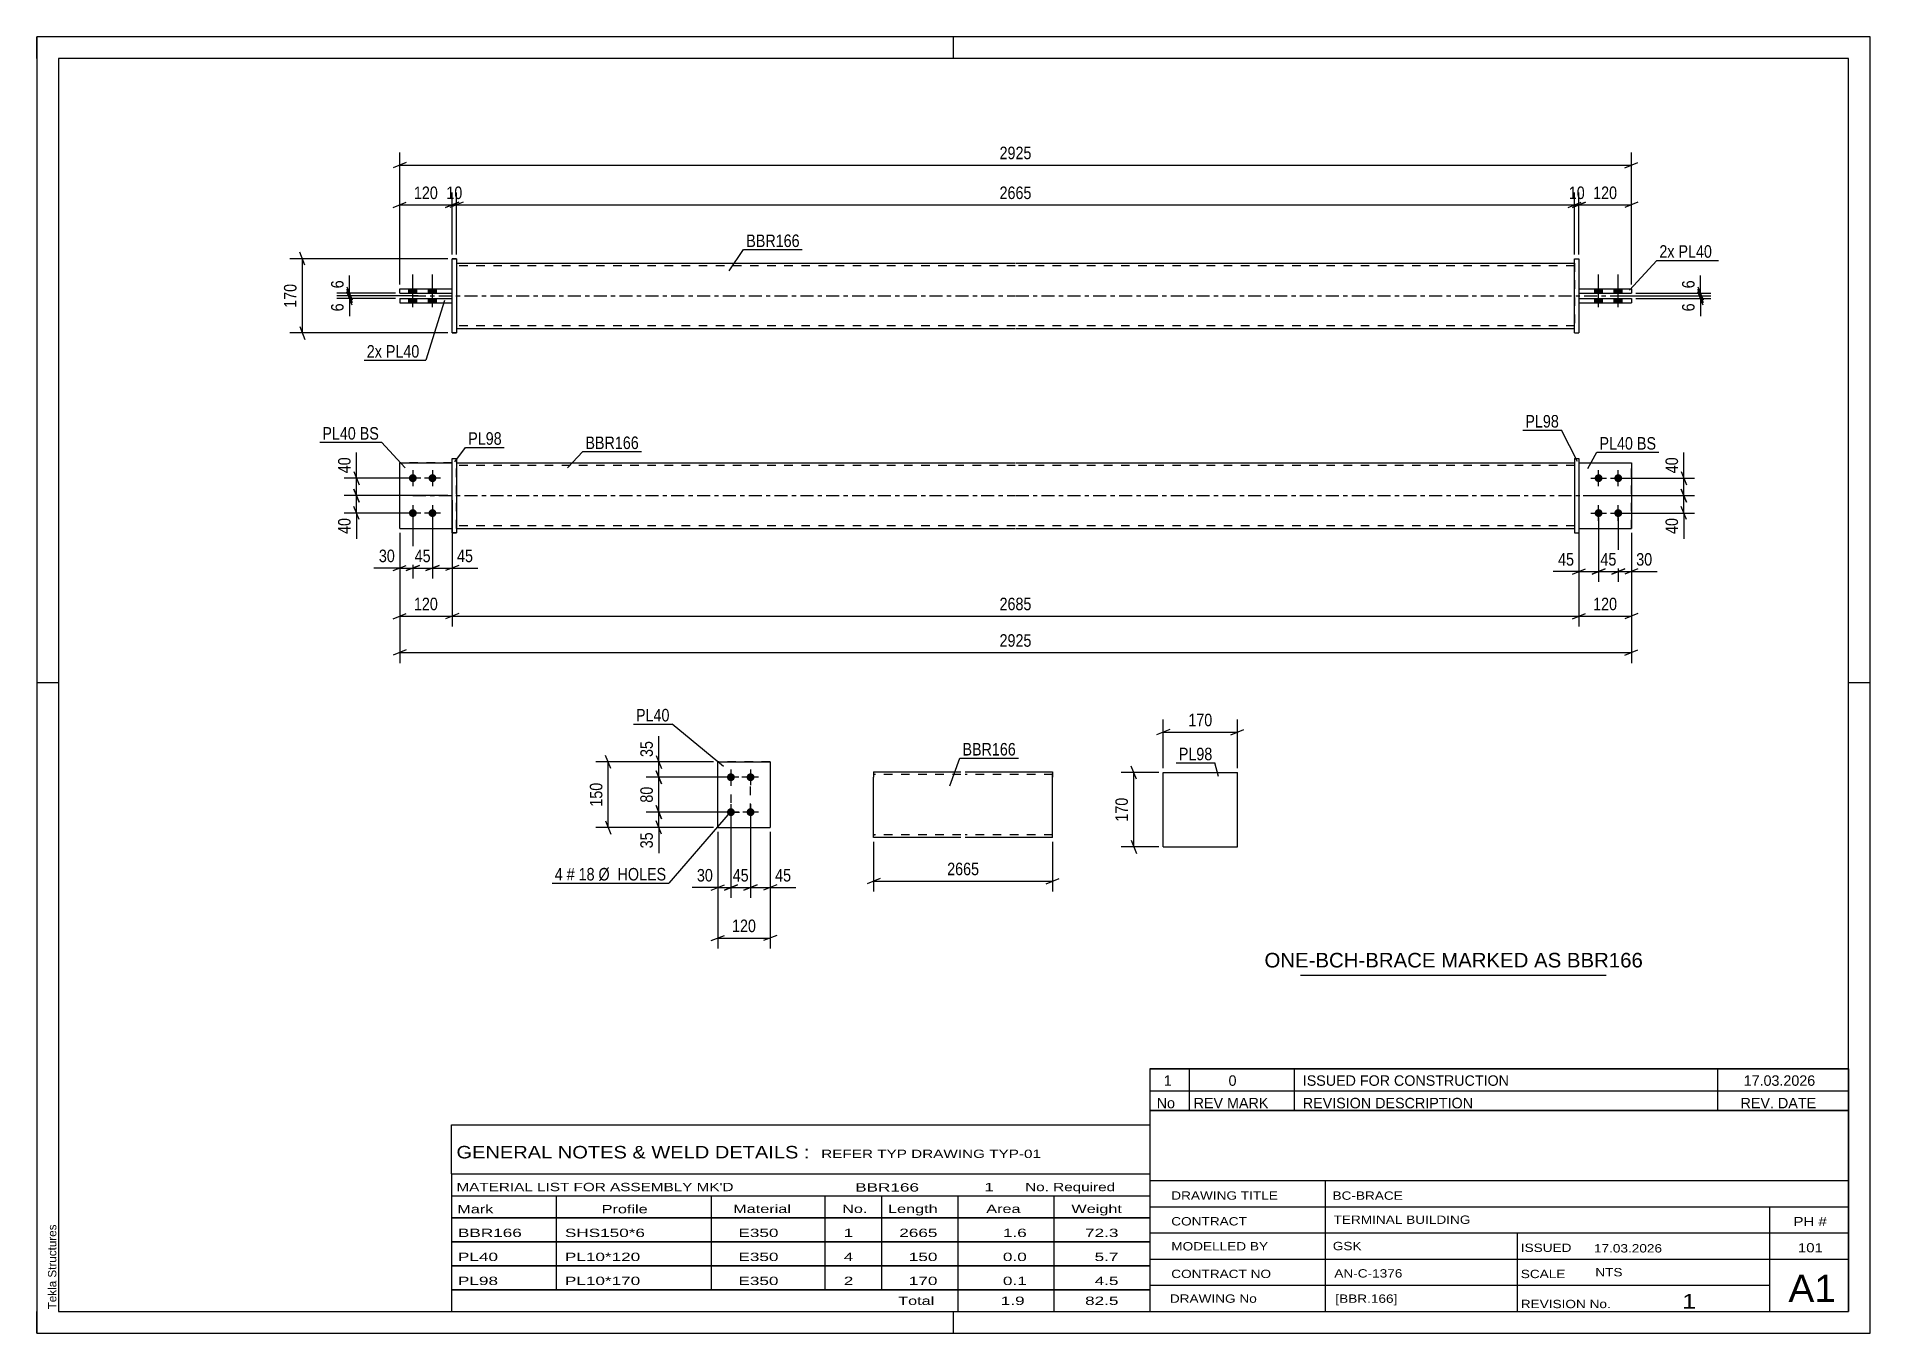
# Model space of a CAD drawing. Header units: millimetres. Extents: x 0 to 420, y 0 to 297.
import ezdxf

# ---------------------------------------------------------------- set-up
doc = ezdxf.new("R2010")
doc.units = ezdxf.units.MM
doc.linetypes.add('DXK_LINE_DOT2', pattern=[3.9198, 1.9599, -1.9599])
doc.linetypes.add('DXK_LINE_DOT3', pattern=[5.9187, 2.979, -0.9799, 0.9799, -0.9799])
doc.styles.add('Arial', font='ARIAL.TTF', dxfattribs={"height": 0.2})
doc.styles.add('Arial Narrow', font='ARIALN.TTF', dxfattribs={"height": 0.2})

# ---------------------------------------------------------------- blocks, each defined once
blk = doc.blocks.new('Unknown-580606079-1163')
at = {"color": 5, "linetype": 'Continuous'}
for p, q in [((420, 297), (0, 297)), ((0, 297), (0, 0)), ((0, 292), (0, 297)), ((210, 292), (210, 297)), ((420, 0), (420, 297)), ((415, 292), (5, 292)), ((5, 292), (5, 5)), ((415, 5), (415, 292)), ((5, 149), (0, 149)), ((420, 149), (415, 149)), ((0, 0), (0, 5)), ((5, 5), (415, 5)), ((210, 0), (210, 5)), ((0, 0), (420, 0))]:
    blk.add_line(p, q, dxfattribs=at)
at = {"color": 174, "linetype": 'Continuous', "style": 'Arial'}
blk.add_text('Tekla Structures', height=1.9102, rotation=90, dxfattribs=at).set_placement((4.5, 5.5))
blk = doc.blocks.new('Part-580606079-1811 - 1792')
at = {"color": 7, "linetype": 'DXK_LINE_DOT2'}
for p, q in [((83.16, 199.37), (95.16, 199.37)), ((95.16, 199.37), (83.16, 199.37)), ((83.16, 199.37), (83.16, 199.37)), ((83.16, 184.37), (83.16, 199.37)), ((95.16, 184.37), (95.16, 199.37)), ((83.16, 184.37), (95.16, 184.37)), ((83.16, 184.37), (95.16, 184.37)), ((95.16, 184.37), (95.16, 184.37))]:
    blk.add_line(p, q, dxfattribs=at)
blk = doc.blocks.new('Bolt-580606079-1795 - 1792')
at = {"linetype": 'Continuous'}
for points in [[(86.16, 196.77), (86.34, 196.76), (86.52, 196.7), (86.69, 196.6), (86.83, 196.48), (86.94, 196.32), (87.01, 196.15), (87.05, 195.97), (87.05, 195.78), (87.01, 195.6), (86.94, 195.42), (86.83, 195.27), (86.69, 195.15), (86.52, 195.05), (86.34, 194.99), (86.16, 194.97), (85.97, 194.99), (85.79, 195.05), (85.63, 195.15), (85.49, 195.27), (85.38, 195.42), (85.3, 195.6), (85.26, 195.78), (85.26, 195.97), (85.3, 196.15), (85.38, 196.32), (85.49, 196.48), (85.63, 196.6), (85.79, 196.7), (85.97, 196.76)], [(90.66, 196.77), (90.84, 196.76), (91.02, 196.7), (91.19, 196.6), (91.33, 196.48), (91.44, 196.32), (91.51, 196.15), (91.55, 195.97), (91.55, 195.78), (91.51, 195.6), (91.44, 195.42), (91.33, 195.27), (91.19, 195.15), (91.02, 195.05), (90.84, 194.99), (90.66, 194.97), (90.47, 194.99), (90.29, 195.05), (90.13, 195.15), (89.99, 195.27), (89.88, 195.42), (89.8, 195.6), (89.76, 195.78), (89.76, 195.97), (89.8, 196.15), (89.88, 196.32), (89.99, 196.48), (90.13, 196.6), (90.29, 196.7), (90.47, 196.76)], [(86.16, 188.77), (86.34, 188.76), (86.52, 188.7), (86.69, 188.6), (86.83, 188.48), (86.94, 188.32), (87.01, 188.15), (87.05, 187.97), (87.05, 187.78), (87.01, 187.6), (86.94, 187.42), (86.83, 187.27), (86.69, 187.15), (86.52, 187.05), (86.34, 186.99), (86.16, 186.97), (85.97, 186.99), (85.79, 187.05), (85.63, 187.15), (85.49, 187.27), (85.38, 187.42), (85.3, 187.6), (85.26, 187.78), (85.26, 187.97), (85.3, 188.15), (85.38, 188.32), (85.49, 188.48), (85.63, 188.6), (85.79, 188.7), (85.97, 188.76)], [(90.66, 188.77), (90.84, 188.76), (91.02, 188.7), (91.19, 188.6), (91.33, 188.48), (91.44, 188.32), (91.51, 188.15), (91.55, 187.97), (91.55, 187.78), (91.51, 187.6), (91.44, 187.42), (91.33, 187.27), (91.19, 187.15), (91.02, 187.05), (90.84, 186.99), (90.66, 186.97), (90.47, 186.99), (90.29, 187.05), (90.13, 187.15), (89.99, 187.27), (89.88, 187.42), (89.8, 187.6), (89.76, 187.78), (89.76, 187.97), (89.8, 188.15), (89.88, 188.32), (89.99, 188.48), (90.13, 188.6), (90.29, 188.7), (90.47, 188.76)]]:
    blk.add_hatch(color=1, dxfattribs=at).paths.add_polyline_path(points)
at = {"color": 1, "linetype": 'Continuous'}
for p, q in [((86.16, 197.67), (86.16, 194.07)), ((90.66, 197.67), (90.66, 194.07)), ((87.96, 195.87), (84.36, 195.87)), ((92.46, 195.87), (88.86, 195.87)), ((86.16, 189.67), (86.16, 186.07)), ((90.66, 189.67), (90.66, 186.07)), ((87.96, 187.87), (84.36, 187.87)), ((92.46, 187.87), (88.86, 187.87))]:
    blk.add_line(p, q, dxfattribs=at)
blk = doc.blocks.new('Bolt-580606079-1796 - 1792')
at = {"linetype": 'Continuous'}
for points in [[(357.76, 196.77), (357.94, 196.76), (358.12, 196.7), (358.29, 196.6), (358.43, 196.48), (358.54, 196.32), (358.61, 196.15), (358.65, 195.97), (358.65, 195.78), (358.61, 195.6), (358.54, 195.42), (358.43, 195.27), (358.29, 195.15), (358.12, 195.05), (357.94, 194.99), (357.76, 194.97), (357.57, 194.99), (357.39, 195.05), (357.23, 195.15), (357.09, 195.27), (356.98, 195.42), (356.9, 195.6), (356.86, 195.78), (356.86, 195.97), (356.9, 196.15), (356.98, 196.32), (357.09, 196.48), (357.23, 196.6), (357.39, 196.7), (357.57, 196.76)], [(362.26, 196.77), (362.44, 196.76), (362.62, 196.7), (362.79, 196.6), (362.93, 196.48), (363.04, 196.32), (363.11, 196.15), (363.15, 195.97), (363.15, 195.78), (363.11, 195.6), (363.04, 195.42), (362.93, 195.27), (362.79, 195.15), (362.62, 195.05), (362.44, 194.99), (362.26, 194.97), (362.07, 194.99), (361.89, 195.05), (361.73, 195.15), (361.59, 195.27), (361.48, 195.42), (361.4, 195.6), (361.36, 195.78), (361.36, 195.97), (361.4, 196.15), (361.48, 196.32), (361.59, 196.48), (361.73, 196.6), (361.89, 196.7), (362.07, 196.76)], [(357.76, 188.77), (357.94, 188.76), (358.12, 188.7), (358.29, 188.6), (358.43, 188.48), (358.54, 188.32), (358.61, 188.15), (358.65, 187.97), (358.65, 187.78), (358.61, 187.6), (358.54, 187.42), (358.43, 187.27), (358.29, 187.15), (358.12, 187.05), (357.94, 186.99), (357.76, 186.97), (357.57, 186.99), (357.39, 187.05), (357.23, 187.15), (357.09, 187.27), (356.98, 187.42), (356.9, 187.6), (356.86, 187.78), (356.86, 187.97), (356.9, 188.15), (356.98, 188.32), (357.09, 188.48), (357.23, 188.6), (357.39, 188.7), (357.57, 188.76)], [(362.26, 188.77), (362.44, 188.76), (362.62, 188.7), (362.79, 188.6), (362.93, 188.48), (363.04, 188.32), (363.11, 188.15), (363.15, 187.97), (363.15, 187.78), (363.11, 187.6), (363.04, 187.42), (362.93, 187.27), (362.79, 187.15), (362.62, 187.05), (362.44, 186.99), (362.26, 186.97), (362.07, 186.99), (361.89, 187.05), (361.73, 187.15), (361.59, 187.27), (361.48, 187.42), (361.4, 187.6), (361.36, 187.78), (361.36, 187.97), (361.4, 188.15), (361.48, 188.32), (361.59, 188.48), (361.73, 188.6), (361.89, 188.7), (362.07, 188.76)]]:
    blk.add_hatch(color=1, dxfattribs=at).paths.add_polyline_path(points)
at = {"color": 1, "linetype": 'Continuous'}
for p, q in [((357.76, 194.07), (357.76, 197.67)), ((362.26, 194.07), (362.26, 197.67)), ((355.96, 195.87), (359.56, 195.87)), ((360.46, 195.87), (364.06, 195.87)), ((357.76, 186.07), (357.76, 189.67)), ((362.26, 186.07), (362.26, 189.67)), ((355.96, 187.87), (359.56, 187.87)), ((360.46, 187.87), (364.06, 187.87))]:
    blk.add_line(p, q, dxfattribs=at)
blk = doc.blocks.new('Part-580606079-1801 - 1792')
at = {"color": 2, "linetype": 'Continuous'}
for p, q in [((96.16, 199.37), (224.16, 199.37)), ((224.26, 199.37), (352.26, 199.37)), ((96.16, 184.37), (224.16, 184.37)), ((224.26, 184.37), (352.26, 184.37))]:
    blk.add_line(p, q, dxfattribs=at)
at = {"color": 7, "linetype": 'DXK_LINE_DOT2'}
for p, q in [((96.16, 184.37), (96.16, 199.37)), ((224.16, 198.77), (96.16, 198.77)), ((352.26, 198.77), (224.26, 198.77)), ((352.26, 199.37), (352.26, 184.37)), ((224.16, 184.97), (96.16, 184.97)), ((352.26, 184.97), (224.26, 184.97))]:
    blk.add_line(p, q, dxfattribs=at)
at = {"color": 7, "linetype": 'DXK_LINE_DOT3'}
for p, q in [((86.16, 191.87), (224.16, 191.87)), ((224.26, 191.87), (362.26, 191.87))]:
    blk.add_line(p, q, dxfattribs=at)
blk = doc.blocks.new('Part-580606079-1806 - 1792')
at = {"color": 2, "linetype": 'Continuous'}
for p, q in [((352.26, 200.38), (352.26, 183.37)), ((352.26, 200.37), (353.26, 200.37)), ((353.26, 200.38), (353.26, 200.37)), ((353.26, 200.37), (353.26, 183.37)), ((352.26, 183.37), (353.26, 183.37))]:
    blk.add_line(p, q, dxfattribs=at)
at = {"color": 7, "linetype": 'DXK_LINE_DOT2'}
for p, q in [((352.26, 200.38), (353.26, 200.38)), ((352.26, 183.38), (353.26, 183.38))]:
    blk.add_line(p, q, dxfattribs=at)
blk = doc.blocks.new('Part-580606079-1816 - 1792')
at = {"color": 2, "linetype": 'Continuous'}
for p, q in [((83.16, 199.37), (95.16, 199.37)), ((83.16, 199.37), (83.16, 199.37)), ((83.16, 184.37), (83.16, 199.37)), ((83.16, 184.37), (95.16, 184.37)), ((83.16, 184.37), (83.16, 184.37))]:
    blk.add_line(p, q, dxfattribs=at)
at = {"color": 7, "linetype": 'DXK_LINE_DOT2'}
for p, q in [((95.16, 199.37), (83.16, 199.37)), ((83.16, 199.37), (83.16, 199.37)), ((95.16, 184.37), (95.16, 199.37)), ((83.16, 184.37), (95.16, 184.37)), ((95.16, 184.37), (95.16, 184.37))]:
    blk.add_line(p, q, dxfattribs=at)
blk = doc.blocks.new('Part-580606079-1821 - 1792')
at = {"color": 2, "linetype": 'Continuous'}
for p, q in [((95.16, 183.37), (95.16, 200.38)), ((95.16, 200.37), (96.16, 200.37)), ((96.16, 200.38), (96.16, 183.37)), ((95.16, 183.38), (95.16, 183.37)), ((95.16, 183.37), (96.16, 183.37))]:
    blk.add_line(p, q, dxfattribs=at)
at = {"color": 7, "linetype": 'DXK_LINE_DOT2'}
for p, q in [((95.16, 200.38), (96.16, 200.38)), ((96.16, 183.38), (95.16, 183.38))]:
    blk.add_line(p, q, dxfattribs=at)
blk = doc.blocks.new('Part-580606079-1826 - 1792')
at = {"color": 7, "linetype": 'DXK_LINE_DOT2'}
for p, q in [((353.26, 199.37), (353.26, 199.37)), ((353.26, 199.37), (353.26, 184.37)), ((353.26, 199.37), (365.26, 199.37)), ((353.26, 199.37), (365.26, 199.37)), ((365.26, 184.37), (365.26, 199.37)), ((353.26, 184.37), (365.26, 184.37)), ((353.26, 184.37), (365.26, 184.37)), ((365.26, 184.37), (365.26, 184.37))]:
    blk.add_line(p, q, dxfattribs=at)
blk = doc.blocks.new('Part-580606079-1837 - 1792')
at = {"color": 2, "linetype": 'Continuous'}
for p, q in [((353.26, 199.37), (365.26, 199.37)), ((365.26, 199.37), (365.26, 199.37)), ((365.26, 199.37), (365.26, 184.37)), ((353.26, 184.37), (365.26, 184.37)), ((365.26, 184.37), (365.26, 184.37))]:
    blk.add_line(p, q, dxfattribs=at)
at = {"color": 7, "linetype": 'DXK_LINE_DOT2'}
for p, q in [((353.26, 199.37), (353.26, 199.37)), ((353.26, 199.37), (353.26, 184.37)), ((353.26, 199.37), (365.26, 199.37)), ((353.26, 184.37), (365.26, 184.37))]:
    blk.add_line(p, q, dxfattribs=at)
blk = doc.blocks.new('Bolt-580606079-2076 - 2069')
at = {"linetype": 'Continuous'}
for points in [[(85.26, 238.23), (87.06, 238.23), (87.06, 239.23), (85.26, 239.23)], [(85.26, 238.23), (87.06, 238.23), (87.06, 239.23), (85.26, 239.23)], [(85.26, 236.03), (87.06, 236.03), (87.06, 237.03), (85.26, 237.03)], [(85.26, 236.03), (87.06, 236.03), (87.06, 237.03), (85.26, 237.03)], [(89.76, 238.23), (91.56, 238.23), (91.56, 239.23), (89.76, 239.23)], [(89.76, 238.23), (91.56, 238.23), (91.56, 239.23), (89.76, 239.23)], [(89.76, 236.03), (91.56, 236.03), (91.56, 237.03), (89.76, 237.03)], [(89.76, 236.03), (91.56, 236.03), (91.56, 237.03), (89.76, 237.03)]]:
    blk.add_hatch(color=1, dxfattribs=at).paths.add_polyline_path(points)
at = {"color": 1, "linetype": 'Continuous'}
for p, q in [((86.16, 235.03), (86.16, 242.53)), ((86.16, 235.03), (86.16, 242.53)), ((90.66, 235.03), (90.66, 242.53)), ((90.66, 235.03), (90.66, 242.53)), ((85.26, 238.23), (85.26, 239.23)), ((85.26, 238.23), (85.26, 239.23)), ((85.26, 236.03), (85.26, 237.03)), ((85.26, 236.03), (85.26, 237.03)), ((87.06, 238.23), (87.06, 239.23)), ((87.06, 238.23), (87.06, 239.23)), ((87.06, 236.03), (87.06, 237.03)), ((87.06, 236.03), (87.06, 237.03)), ((89.76, 238.23), (89.76, 239.23)), ((89.76, 238.23), (89.76, 239.23)), ((89.76, 236.03), (89.76, 237.03)), ((89.76, 236.03), (89.76, 237.03)), ((91.56, 238.23), (91.56, 239.23)), ((91.56, 238.23), (91.56, 239.23)), ((91.56, 236.03), (91.56, 237.03)), ((91.56, 236.03), (91.56, 237.03))]:
    blk.add_line(p, q, dxfattribs=at)
blk = doc.blocks.new('Part-580606079-2083 - 2069')
at = {"color": 2, "linetype": 'Continuous'}
for p, q in [((352.26, 229.13), (352.26, 246.13)), ((352.26, 246.13), (353.26, 246.13)), ((353.26, 246.13), (353.26, 246.13)), ((353.26, 246.13), (353.26, 229.13)), ((352.26, 229.13), (352.26, 229.13)), ((352.26, 229.13), (353.26, 229.13))]:
    blk.add_line(p, q, dxfattribs=at)
at = {"color": 7, "linetype": 'DXK_LINE_DOT2'}
for p, q in [((352.26, 246.13), (353.26, 246.13)), ((353.26, 246.13), (353.26, 246.13)), ((352.26, 229.13), (353.26, 229.13))]:
    blk.add_line(p, q, dxfattribs=at)
blk = doc.blocks.new('Part-580606079-2093 - 2069')
at = {"color": 2, "linetype": 'Continuous'}
for p, q in [((83.16, 237.03), (95.16, 237.03)), ((83.16, 237.03), (83.16, 236.03)), ((83.16, 236.03), (95.16, 236.03))]:
    blk.add_line(p, q, dxfattribs=at)
at = {"color": 7, "linetype": 'DXK_LINE_DOT2'}
for p, q in [((83.16, 237.03), (95.16, 237.03)), ((83.16, 236.03), (95.16, 236.03)), ((95.16, 236.03), (95.16, 237.03))]:
    blk.add_line(p, q, dxfattribs=at)
blk = doc.blocks.new('Bolt-580606079-2077 - 2069')
at = {"linetype": 'Continuous'}
for points in [[(358.66, 239.23), (356.86, 239.23), (356.86, 238.23), (358.66, 238.23)], [(358.66, 239.23), (356.86, 239.23), (356.86, 238.23), (358.66, 238.23)], [(358.66, 237.03), (356.86, 237.03), (356.86, 236.03), (358.66, 236.03)], [(358.66, 237.03), (356.86, 237.03), (356.86, 236.03), (358.66, 236.03)], [(363.16, 239.23), (361.36, 239.23), (361.36, 238.23), (363.16, 238.23)], [(363.16, 239.23), (361.36, 239.23), (361.36, 238.23), (363.16, 238.23)], [(363.16, 237.03), (361.36, 237.03), (361.36, 236.03), (363.16, 236.03)], [(363.16, 237.03), (361.36, 237.03), (361.36, 236.03), (363.16, 236.03)]]:
    blk.add_hatch(color=1, dxfattribs=at).paths.add_polyline_path(points)
at = {"color": 1, "linetype": 'Continuous'}
for p, q in [((357.76, 235.03), (357.76, 242.53)), ((357.76, 235.03), (357.76, 242.53)), ((362.26, 235.03), (362.26, 242.53)), ((362.26, 235.03), (362.26, 242.53)), ((356.86, 238.23), (356.86, 239.23)), ((356.86, 238.23), (356.86, 239.23)), ((356.86, 236.03), (356.86, 237.03)), ((356.86, 236.03), (356.86, 237.03)), ((358.66, 238.23), (358.66, 239.23)), ((358.66, 238.23), (358.66, 239.23)), ((358.66, 236.03), (358.66, 237.03)), ((358.66, 236.03), (358.66, 237.03)), ((361.36, 238.23), (361.36, 239.23)), ((361.36, 238.23), (361.36, 239.23)), ((361.36, 236.03), (361.36, 237.03)), ((361.36, 236.03), (361.36, 237.03)), ((363.16, 238.23), (363.16, 239.23)), ((363.16, 238.23), (363.16, 239.23)), ((363.16, 236.03), (363.16, 237.03)), ((363.16, 236.03), (363.16, 237.03))]:
    blk.add_line(p, q, dxfattribs=at)
blk = doc.blocks.new('Part-580606079-2082 - 2069')
at = {"color": 2, "linetype": 'Continuous'}
for p, q in [((96.16, 245.13), (224.16, 245.13)), ((224.26, 245.13), (352.26, 245.13)), ((96.16, 230.13), (224.16, 230.13)), ((224.26, 230.13), (352.26, 230.13))]:
    blk.add_line(p, q, dxfattribs=at)
at = {"color": 7, "linetype": 'DXK_LINE_DOT2'}
for p, q in [((96.16, 245.13), (96.16, 230.13)), ((224.16, 244.53), (96.16, 244.53)), ((352.26, 244.53), (224.26, 244.53)), ((352.26, 245.13), (352.26, 230.13)), ((224.16, 230.73), (96.16, 230.73)), ((352.26, 230.73), (224.26, 230.73))]:
    blk.add_line(p, q, dxfattribs=at)
at = {"color": 7, "linetype": 'DXK_LINE_DOT3'}
for p, q in [((86.16, 237.63), (224.16, 237.63)), ((224.26, 237.63), (362.26, 237.63))]:
    blk.add_line(p, q, dxfattribs=at)
blk = doc.blocks.new('Part-580606079-2088 - 2069')
at = {"color": 2, "linetype": 'Continuous'}
for p, q in [((83.16, 239.23), (95.16, 239.23)), ((83.16, 238.23), (83.16, 239.23)), ((83.16, 238.23), (95.16, 238.23))]:
    blk.add_line(p, q, dxfattribs=at)
at = {"color": 7, "linetype": 'DXK_LINE_DOT2'}
for p, q in [((83.16, 239.23), (95.16, 239.23)), ((83.16, 238.23), (95.16, 238.23)), ((95.16, 238.23), (95.16, 239.23))]:
    blk.add_line(p, q, dxfattribs=at)
blk = doc.blocks.new('Part-580606079-2094 - 2069')
at = {"color": 2, "linetype": 'Continuous'}
for p, q in [((95.16, 246.13), (96.16, 246.13)), ((95.16, 246.13), (95.16, 246.13)), ((95.16, 229.13), (95.16, 246.13)), ((96.16, 246.13), (96.16, 246.13)), ((96.16, 246.13), (96.16, 229.13)), ((96.16, 229.13), (95.16, 229.13)), ((95.16, 229.13), (95.16, 229.13)), ((96.16, 229.13), (96.16, 229.13))]:
    blk.add_line(p, q, dxfattribs=at)
at = {"color": 7, "linetype": 'DXK_LINE_DOT2'}
for p, q in [((96.16, 246.13), (95.16, 246.13)), ((95.16, 246.13), (95.16, 246.13)), ((95.16, 229.13), (96.16, 229.13))]:
    blk.add_line(p, q, dxfattribs=at)
blk = doc.blocks.new('Part-580606079-2099 - 2069')
at = {"color": 2, "linetype": 'Continuous'}
for p, q in [((353.26, 239.23), (365.26, 239.23)), ((353.26, 238.23), (365.26, 238.23)), ((365.26, 239.23), (365.26, 239.23)), ((365.26, 239.23), (365.26, 238.23))]:
    blk.add_line(p, q, dxfattribs=at)
at = {"color": 7, "linetype": 'DXK_LINE_DOT2'}
for p, q in [((353.26, 239.23), (353.26, 238.23)), ((353.26, 239.23), (365.26, 239.23)), ((353.26, 238.23), (365.26, 238.23)), ((365.26, 239.23), (365.26, 239.23))]:
    blk.add_line(p, q, dxfattribs=at)
blk = doc.blocks.new('Part-580606079-2104 - 2069')
at = {"color": 2, "linetype": 'Continuous'}
for p, q in [((353.26, 237.03), (365.26, 237.03)), ((353.26, 236.03), (365.26, 236.03)), ((365.26, 237.03), (365.26, 237.03)), ((365.26, 237.03), (365.26, 236.03))]:
    blk.add_line(p, q, dxfattribs=at)
at = {"color": 7, "linetype": 'DXK_LINE_DOT2'}
for p, q in [((353.26, 237.03), (353.26, 236.03)), ((353.26, 237.03), (365.26, 237.03)), ((353.26, 236.03), (365.26, 236.03))]:
    blk.add_line(p, q, dxfattribs=at)
blk = doc.blocks.new('Bolt-580606079-1445 - 1411')
at = {"linetype": 'Continuous'}
for points in [[(159.01, 126.47), (158.82, 126.49), (158.65, 126.55), (158.48, 126.65), (158.34, 126.77), (158.23, 126.92), (158.16, 127.1), (158.12, 127.28), (158.12, 127.47), (158.16, 127.65), (158.23, 127.82), (158.34, 127.98), (158.48, 128.1), (158.65, 128.2), (158.82, 128.26), (159.01, 128.27), (159.2, 128.26), (159.38, 128.2), (159.54, 128.1), (159.68, 127.98), (159.79, 127.82), (159.87, 127.65), (159.91, 127.47), (159.91, 127.28), (159.87, 127.1), (159.79, 126.92), (159.68, 126.77), (159.54, 126.65), (159.38, 126.55), (159.2, 126.49)], [(163.51, 126.47), (163.32, 126.49), (163.15, 126.55), (162.98, 126.65), (162.84, 126.77), (162.73, 126.92), (162.66, 127.1), (162.62, 127.28), (162.62, 127.47), (162.66, 127.65), (162.73, 127.82), (162.84, 127.98), (162.98, 128.1), (163.15, 128.2), (163.32, 128.26), (163.51, 128.27), (163.7, 128.26), (163.88, 128.2), (164.04, 128.1), (164.18, 127.98), (164.29, 127.82), (164.37, 127.65), (164.41, 127.47), (164.41, 127.28), (164.37, 127.1), (164.29, 126.92), (164.18, 126.77), (164.04, 126.65), (163.88, 126.55), (163.7, 126.49)], [(159.01, 118.47), (158.82, 118.49), (158.65, 118.55), (158.48, 118.65), (158.34, 118.77), (158.23, 118.92), (158.16, 119.1), (158.12, 119.28), (158.12, 119.47), (158.16, 119.65), (158.23, 119.82), (158.34, 119.98), (158.48, 120.1), (158.65, 120.2), (158.82, 120.26), (159.01, 120.27), (159.2, 120.26), (159.38, 120.2), (159.54, 120.1), (159.68, 119.98), (159.79, 119.82), (159.87, 119.65), (159.91, 119.47), (159.91, 119.28), (159.87, 119.1), (159.79, 118.92), (159.68, 118.77), (159.54, 118.65), (159.38, 118.55), (159.2, 118.49)], [(163.51, 118.47), (163.32, 118.49), (163.15, 118.55), (162.98, 118.65), (162.84, 118.77), (162.73, 118.92), (162.66, 119.1), (162.62, 119.28), (162.62, 119.47), (162.66, 119.65), (162.73, 119.82), (162.84, 119.98), (162.98, 120.1), (163.15, 120.2), (163.32, 120.26), (163.51, 120.27), (163.7, 120.26), (163.88, 120.2), (164.04, 120.1), (164.18, 119.98), (164.29, 119.82), (164.37, 119.65), (164.41, 119.47), (164.41, 119.28), (164.37, 119.1), (164.29, 118.92), (164.18, 118.77), (164.04, 118.65), (163.88, 118.55), (163.7, 118.49)]]:
    blk.add_hatch(color=1, dxfattribs=at).paths.add_polyline_path(points)
at = {"color": 1, "linetype": 'Continuous'}
for p, q in [((160.81, 127.37), (157.21, 127.37)), ((159.01, 129.17), (159.01, 125.57)), ((165.31, 127.37), (161.71, 127.37)), ((163.51, 129.17), (163.51, 125.57)), ((160.81, 119.37), (157.21, 119.37)), ((159.01, 121.17), (159.01, 117.57)), ((165.31, 119.37), (161.71, 119.37)), ((163.51, 121.17), (163.51, 117.57))]:
    blk.add_line(p, q, dxfattribs=at)
blk = doc.blocks.new('Part-580606079-1460 - 1411')
at = {"color": 2, "linetype": 'Continuous'}
for p, q in [((156.01, 130.87), (168.01, 130.87)), ((156.01, 130.87), (156.01, 130.87)), ((156.01, 115.87), (156.01, 130.87)), ((168.01, 130.87), (168.01, 130.87)), ((168.01, 130.87), (168.01, 115.87)), ((156.01, 115.87), (168.01, 115.87)), ((156.01, 115.87), (156.01, 115.87)), ((168.01, 115.87), (168.01, 115.87))]:
    blk.add_line(p, q, dxfattribs=at)
at = {"color": 7, "linetype": 'DXK_LINE_DOT2'}
for p, q in [((168.01, 130.87), (156.01, 130.87)), ((156.01, 115.87), (168.01, 115.87)), ((168.01, 115.87), (168.01, 115.87))]:
    blk.add_line(p, q, dxfattribs=at)
blk = doc.blocks.new('Part-580606079-1391 - 1375')
at = {"color": 2, "linetype": 'Continuous'}
for p, q in [((258.03, 111.44), (258.03, 128.44)), ((258.03, 128.44), (275.03, 128.44)), ((275.03, 111.44), (275.03, 128.44)), ((258.03, 111.44), (275.03, 111.44))]:
    blk.add_line(p, q, dxfattribs=at)
blk = doc.blocks.new('Part-580606079-1274 - 1255')
at = {"color": 2, "linetype": 'Continuous'}
for p, q in [((191.71, 128.59), (191.71, 127.39)), ((191.71, 128.59), (211.71, 128.59)), ((191.71, 114.33), (191.71, 127.39)), ((212.71, 128.59), (232.71, 128.59)), ((232.71, 128.59), (232.71, 128.5)), ((232.71, 128.5), (232.71, 127.39)), ((232.71, 113.59), (232.71, 127.39)), ((191.71, 113.68), (191.71, 114.33)), ((191.71, 113.59), (191.71, 113.68)), ((211.71, 113.59), (191.71, 113.59)), ((232.71, 113.59), (212.71, 113.59))]:
    blk.add_line(p, q, dxfattribs=at)
at = {"color": 7, "linetype": 'DXK_LINE_DOT2'}
for p, q in [((211.71, 127.99), (191.71, 127.99)), ((232.71, 127.99), (212.71, 127.99)), ((232.71, 127.39), (232.71, 128.24)), ((191.71, 114.33), (191.71, 113.94)), ((191.71, 114.19), (191.71, 114.23)), ((211.71, 114.19), (191.71, 114.19)), ((232.71, 114.19), (212.71, 114.19)), ((232.71, 114.19), (232.71, 114.23))]:
    blk.add_line(p, q, dxfattribs=at)
blk = doc.blocks.new('Rectangle-580606079-1569 - 1411')
at = {"color": 1, "linetype": 'DXK_LINE_DOT2'}
blk.add_lwpolyline([(159.01, 119.37), (163.51, 119.37), (163.51, 127.37), (159.01, 127.37), (159.01, 119.37)], close=True, dxfattribs=at)
blk = doc.blocks.new('StraightDimension-580606079-1914 - 1792')
at = {"color": 7, "linetype": 'Continuous'}
for p, q in [((376.7, 193.37), (377.9, 190.37)), ((354.26, 191.87), (379.7, 191.87)), ((377.9, 186.37), (376.7, 189.37)), ((377.3, 187.87), (377.3, 191.87)), ((363.26, 187.87), (379.7, 187.87))]:
    blk.add_line(p, q, dxfattribs=at)
at = {"color": 0}
blk.add_wipeout([(376.55, 187.35), (372.35, 187.35), (372.35, 182.49), (376.55, 182.49)], dxfattribs=at)
at = {"color": 7, "linetype": 'Continuous'}
blk.add_line((377.3, 187.87), (377.3, 181.97), dxfattribs=at)
blk.add_line((377.3, 187.87), (377.3, 181.97), dxfattribs=at)
at = {"color": 3, "style": 'Arial Narrow'}
blk.add_text('40', height=2.863, rotation=90.0002, dxfattribs=at).set_placement((375.95, 183.09))
blk = doc.blocks.new('StraightDimension-580606079-1939 - 1792')
at = {"color": 7, "linetype": 'Continuous'}
for p, q in [((95.16, 190.87), (95.16, 161.88)), ((353.26, 183.37), (353.26, 161.88)), ((96.66, 164.88), (93.66, 163.68)), ((95.16, 164.28), (353.26, 164.28)), ((351.76, 163.68), (354.76, 164.88))]:
    blk.add_line(p, q, dxfattribs=at)
at = {"color": 0}
blk.add_wipeout([(228.46, 165.03), (228.46, 169.23), (219.95, 169.23), (219.95, 165.03)], dxfattribs=at)
at = {"color": 3, "style": 'Arial Narrow'}
blk.add_text('2685', height=2.863, dxfattribs=at).set_placement((220.55, 165.63))
blk = doc.blocks.new('StraightDimension-580606079-1924 - 1792')
at = {"color": 7, "linetype": 'Continuous'}
for p, q in [((95.16, 190.87), (95.16, 161.88)), ((83.16, 183.37), (83.16, 161.88)), ((81.66, 163.68), (84.66, 164.88)), ((83.16, 164.28), (95.16, 164.28)), ((96.66, 164.88), (93.66, 163.68))]:
    blk.add_line(p, q, dxfattribs=at)
at = {"color": 0}
blk.add_wipeout([(92.5, 165.03), (92.5, 169.23), (85.81, 169.23), (85.81, 165.03)], dxfattribs=at)
at = {"color": 3, "style": 'Arial Narrow'}
blk.add_text('120', height=2.863, dxfattribs=at).set_placement((86.41, 165.63))
blk = doc.blocks.new('StraightDimension-580606079-1993 - 1792')
at = {"color": 7, "linetype": 'Continuous'}
for p, q in [((86.16, 186.87), (86.16, 172.89)), ((83.16, 183.37), (83.16, 172.89)), ((81.66, 174.69), (84.66, 175.89)), ((83.16, 175.29), (86.16, 175.29)), ((87.66, 175.89), (84.66, 174.69))]:
    blk.add_line(p, q, dxfattribs=at)
at = {"color": 0}
blk.add_wipeout([(82.63, 176.04), (82.63, 180.24), (77.78, 180.24), (77.78, 176.04)], dxfattribs=at)
at = {"color": 7, "linetype": 'Continuous'}
blk.add_line((83.16, 175.29), (77.25, 175.29), dxfattribs=at)
blk.add_line((83.16, 175.29), (77.25, 175.29), dxfattribs=at)
at = {"color": 3, "style": 'Arial Narrow'}
blk.add_text('30', height=2.863, dxfattribs=at).set_placement((78.38, 176.64))
blk = doc.blocks.new('StraightDimension-580606079-2009 - 1792')
at = {"color": 7, "linetype": 'Continuous'}
for p, q in [((86.16, 186.87), (86.16, 172.89)), ((90.66, 186.87), (90.66, 172.89)), ((84.66, 174.69), (87.66, 175.89)), ((86.16, 175.29), (90.66, 175.29)), ((92.16, 175.89), (89.16, 174.69))]:
    blk.add_line(p, q, dxfattribs=at)
at = {"color": 0}
blk.add_wipeout([(90.83, 176.04), (90.83, 180.24), (85.98, 180.24), (85.98, 176.04)], dxfattribs=at)
at = {"color": 3, "style": 'Arial Narrow'}
blk.add_text('45', height=2.863, dxfattribs=at).set_placement((86.58, 176.64))
blk = doc.blocks.new('StraightDimension-580606079-1885 - 1792')
at = {"color": 7, "linetype": 'Continuous'}
for p, q in [((83.16, 183.37), (83.16, 153.52)), ((365.26, 183.37), (365.26, 153.52)), ((84.66, 156.52), (81.66, 155.32)), ((83.16, 155.92), (365.26, 155.92)), ((363.76, 155.32), (366.76, 156.52))]:
    blk.add_line(p, q, dxfattribs=at)
at = {"color": 0}
blk.add_wipeout([(228.46, 156.67), (228.46, 160.87), (219.95, 160.87), (219.95, 156.67)], dxfattribs=at)
at = {"color": 3, "style": 'Arial Narrow'}
blk.add_text('2925', height=2.863, dxfattribs=at).set_placement((220.55, 157.27))
blk = doc.blocks.new('StraightDimension-580606079-1954 - 1792')
at = {"color": 7, "linetype": 'Continuous'}
for p, q in [((353.26, 183.37), (353.26, 161.88)), ((365.26, 183.37), (365.26, 161.88)), ((351.76, 163.68), (354.76, 164.88)), ((353.26, 164.28), (365.26, 164.28)), ((366.76, 164.88), (363.76, 163.68))]:
    blk.add_line(p, q, dxfattribs=at)
at = {"color": 0}
blk.add_wipeout([(362.6, 165.03), (362.6, 169.23), (355.91, 169.23), (355.91, 165.03)], dxfattribs=at)
at = {"color": 3, "style": 'Arial Narrow'}
blk.add_text('120', height=2.863, dxfattribs=at).set_placement((356.51, 165.63))
blk = doc.blocks.new('StraightDimension-580606079-1839 - 1792')
at = {"color": 7, "linetype": 'Continuous'}
for p, q in [((362.26, 186.87), (362.26, 172.1)), ((365.26, 183.37), (365.26, 172.1)), ((360.76, 173.9), (363.76, 175.1)), ((362.26, 174.5), (365.26, 174.5)), ((366.76, 175.1), (363.76, 173.9))]:
    blk.add_line(p, q, dxfattribs=at)
at = {"color": 0}
blk.add_wipeout([(370.64, 175.25), (370.64, 179.45), (365.78, 179.45), (365.78, 175.25)], dxfattribs=at)
at = {"color": 7, "linetype": 'Continuous'}
blk.add_line((365.26, 174.5), (371.16, 174.5), dxfattribs=at)
blk.add_line((365.26, 174.5), (371.16, 174.5), dxfattribs=at)
at = {"color": 3, "style": 'Arial Narrow'}
blk.add_text('30', height=2.863, dxfattribs=at).set_placement((366.38, 175.85))
blk = doc.blocks.new('StraightDimension-580606079-1983 - 1792')
at = {"color": 7, "linetype": 'Continuous'}
for p, q in [((85.16, 195.87), (70.4, 195.87)), ((72.65, 197.37), (73.85, 194.37)), ((73.85, 190.37), (72.65, 193.37)), ((73.25, 191.87), (73.25, 195.87)), ((94.16, 191.87), (70.4, 191.87))]:
    blk.add_line(p, q, dxfattribs=at)
at = {"color": 0}
blk.add_wipeout([(72.5, 201.26), (68.3, 201.26), (68.3, 196.4), (72.5, 196.4)], dxfattribs=at)
at = {"color": 7, "linetype": 'Continuous'}
blk.add_line((73.25, 195.87), (73.25, 201.78), dxfattribs=at)
blk.add_line((73.25, 195.87), (73.25, 201.78), dxfattribs=at)
at = {"color": 3, "style": 'Arial Narrow'}
blk.add_text('40', height=2.863, rotation=90.0002, dxfattribs=at).set_placement((71.9, 197))
blk = doc.blocks.new('StraightDimension-580606079-1855 - 1792')
at = {"color": 7, "linetype": 'Continuous'}
for p, q in [((357.76, 186.87), (357.76, 172.1)), ((362.26, 186.87), (362.26, 172.1)), ((356.26, 173.9), (359.26, 175.1)), ((357.76, 174.5), (362.26, 174.5)), ((363.76, 175.1), (360.76, 173.9))]:
    blk.add_line(p, q, dxfattribs=at)
at = {"color": 0}
blk.add_wipeout([(362.43, 175.25), (362.43, 179.45), (357.58, 179.45), (357.58, 175.25)], dxfattribs=at)
at = {"color": 3, "style": 'Arial Narrow'}
blk.add_text('45', height=2.863, dxfattribs=at).set_placement((358.18, 175.85))
blk = doc.blocks.new('StraightDimension-580606079-1868 - 1792')
at = {"color": 7, "linetype": 'Continuous'}
for p, q in [((357.76, 186.87), (357.76, 172.1)), ((353.26, 183.37), (353.26, 172.1)), ((351.76, 173.9), (354.76, 175.1)), ((353.26, 174.5), (357.76, 174.5)), ((359.26, 175.1), (356.26, 173.9))]:
    blk.add_line(p, q, dxfattribs=at)
at = {"color": 0}
blk.add_wipeout([(352.73, 175.25), (352.73, 179.45), (347.88, 179.45), (347.88, 175.25)], dxfattribs=at)
at = {"color": 7, "linetype": 'Continuous'}
blk.add_line((353.26, 174.5), (347.35, 174.5), dxfattribs=at)
blk.add_line((353.26, 174.5), (347.35, 174.5), dxfattribs=at)
at = {"color": 3, "style": 'Arial Narrow'}
blk.add_text('45', height=2.863, dxfattribs=at).set_placement((348.48, 175.85))
blk = doc.blocks.new('StraightDimension-580606079-1905 - 1792')
at = {"color": 7, "linetype": 'Continuous'}
for p, q in [((363.26, 195.87), (379.7, 195.87)), ((376.7, 197.37), (377.9, 194.37)), ((377.9, 190.37), (376.7, 193.37)), ((377.3, 191.87), (377.3, 195.87)), ((354.26, 191.87), (379.7, 191.87))]:
    blk.add_line(p, q, dxfattribs=at)
at = {"color": 0}
blk.add_wipeout([(376.55, 201.26), (372.35, 201.26), (372.35, 196.4), (376.55, 196.4)], dxfattribs=at)
at = {"color": 7, "linetype": 'Continuous'}
blk.add_line((377.3, 195.87), (377.3, 201.78), dxfattribs=at)
blk.add_line((377.3, 195.87), (377.3, 201.78), dxfattribs=at)
at = {"color": 3, "style": 'Arial Narrow'}
blk.add_text('40', height=2.863, rotation=90.0002, dxfattribs=at).set_placement((375.95, 197))
blk = doc.blocks.new('StraightDimension-580606079-1974 - 1792')
at = {"color": 7, "linetype": 'Continuous'}
for p, q in [((72.65, 193.37), (73.85, 190.37)), ((94.16, 191.87), (70.4, 191.87)), ((73.85, 186.37), (72.65, 189.37)), ((73.25, 187.87), (73.25, 191.87)), ((85.16, 187.87), (70.4, 187.87))]:
    blk.add_line(p, q, dxfattribs=at)
at = {"color": 0}
blk.add_wipeout([(72.5, 187.35), (68.3, 187.35), (68.3, 182.49), (72.5, 182.49)], dxfattribs=at)
at = {"color": 7, "linetype": 'Continuous'}
blk.add_line((73.25, 187.87), (73.25, 181.97), dxfattribs=at)
blk.add_line((73.25, 187.87), (73.25, 181.97), dxfattribs=at)
at = {"color": 3, "style": 'Arial Narrow'}
blk.add_text('40', height=2.863, rotation=90.0002, dxfattribs=at).set_placement((71.9, 183.09))
blk = doc.blocks.new('StraightDimension-580606079-2022 - 1792')
at = {"color": 7, "linetype": 'Continuous'}
for p, q in [((90.66, 186.87), (90.66, 172.89)), ((95.16, 183.37), (95.16, 172.89)), ((89.16, 174.69), (92.16, 175.89)), ((90.66, 175.29), (95.16, 175.29)), ((96.66, 175.89), (93.66, 174.69))]:
    blk.add_line(p, q, dxfattribs=at)
at = {"color": 0}
blk.add_wipeout([(100.54, 176.04), (100.54, 180.24), (95.68, 180.24), (95.68, 176.04)], dxfattribs=at)
at = {"color": 7, "linetype": 'Continuous'}
blk.add_line((95.16, 175.29), (101.06, 175.29), dxfattribs=at)
blk.add_line((95.16, 175.29), (101.06, 175.29), dxfattribs=at)
at = {"color": 3, "style": 'Arial Narrow'}
blk.add_text('45', height=2.863, dxfattribs=at).set_placement((96.28, 176.64))
blk = doc.blocks.new('StraightDimension-580606079-4083 - 2069')
at = {"color": 7, "linetype": 'Continuous'}
for p, q in [((352.26, 247.13), (352.26, 261.31)), ((353.26, 247.13), (353.26, 261.31)), ((350.76, 257.86), (353.76, 259.06)), ((354.76, 259.06), (351.76, 257.86)), ((352.26, 258.46), (353.26, 258.46))]:
    blk.add_line(p, q, dxfattribs=at)
at = {"color": 0}
blk.add_wipeout([(355.18, 259.21), (355.18, 263.41), (350.33, 263.41), (350.33, 259.21)], dxfattribs=at)
at = {"color": 3, "style": 'Arial Narrow'}
blk.add_text('10', height=2.863, dxfattribs=at).set_placement((350.93, 259.81))
blk = doc.blocks.new('StraightDimension-580606079-2210 - 2069')
at = {"color": 7, "linetype": 'Continuous'}
for p, q in [((87.41, 237.63), (68.79, 237.63)), ((82.16, 237.03), (68.79, 237.03)), ((71.04, 239.13), (72.24, 236.13)), ((72.24, 235.53), (71.04, 238.53)), ((71.64, 237.03), (71.64, 237.63))]:
    blk.add_line(p, q, dxfattribs=at)
at = {"color": 0}
blk.add_wipeout([(70.89, 236.51), (66.69, 236.51), (66.69, 233.48), (70.89, 233.48)], dxfattribs=at)
at = {"color": 7, "linetype": 'Continuous'}
blk.add_line((71.64, 237.03), (71.64, 232.95), dxfattribs=at)
blk.add_line((71.64, 237.03), (71.64, 232.95), dxfattribs=at)
at = {"color": 3, "style": 'Arial Narrow'}
blk.add_text('6', height=2.86, rotation=90.0002, dxfattribs=at).set_placement((70.29, 234.08))
blk = doc.blocks.new('StraightDimension-580606079-4129 - 2069')
at = {"color": 7, "linetype": 'Continuous'}
for p, q in [((83.16, 240.23), (83.16, 270.44)), ((365.26, 240.23), (365.26, 270.44)), ((84.66, 268.19), (81.66, 266.99)), ((83.16, 267.59), (365.26, 267.59)), ((363.76, 266.99), (366.76, 268.19))]:
    blk.add_line(p, q, dxfattribs=at)
at = {"color": 0}
blk.add_wipeout([(228.46, 268.34), (228.46, 272.54), (219.95, 272.54), (219.95, 268.34)], dxfattribs=at)
at = {"color": 3, "style": 'Arial Narrow'}
blk.add_text('2925', height=2.863, dxfattribs=at).set_placement((220.55, 268.94))
blk = doc.blocks.new('StraightDimension-580606079-4085 - 2069')
at = {"color": 7, "linetype": 'Continuous'}
for p, q in [((95.16, 247.13), (95.16, 261.31)), ((96.16, 247.13), (96.16, 261.31)), ((93.66, 257.86), (96.66, 259.06)), ((97.66, 259.06), (94.66, 257.86)), ((95.16, 258.46), (96.16, 258.46))]:
    blk.add_line(p, q, dxfattribs=at)
at = {"color": 0}
blk.add_wipeout([(98.08, 259.21), (98.08, 263.41), (93.23, 263.41), (93.23, 259.21)], dxfattribs=at)
at = {"color": 3, "style": 'Arial Narrow'}
blk.add_text('10', height=2.863, dxfattribs=at).set_placement((93.83, 259.81))
blk = doc.blocks.new('StraightDimension-580606079-2107 - 2069')
at = {"color": 7, "linetype": 'Continuous'}
for p, q in [((94.16, 246.13), (58.01, 246.13)), ((61.46, 244.63), (60.26, 247.63)), ((60.86, 229.13), (60.86, 246.13)), ((94.16, 229.13), (58.01, 229.13)), ((60.26, 230.63), (61.46, 227.63))]:
    blk.add_line(p, q, dxfattribs=at)
at = {"color": 0}
blk.add_wipeout([(60.11, 240.97), (55.91, 240.97), (55.91, 234.29), (60.11, 234.29)], dxfattribs=at)
at = {"color": 3, "style": 'Arial Narrow'}
blk.add_text('170', height=2.863, rotation=90.0002, dxfattribs=at).set_placement((59.51, 234.89))
blk = doc.blocks.new('StraightDimension-580606079-2182 - 2069')
at = {"color": 7, "linetype": 'Continuous'}
for p, q in [((361.01, 237.63), (383.49, 237.63)), ((366.26, 237.03), (383.49, 237.03)), ((380.49, 239.13), (381.69, 236.13)), ((381.69, 235.53), (380.49, 238.53)), ((381.09, 237.03), (381.09, 237.63))]:
    blk.add_line(p, q, dxfattribs=at)
at = {"color": 0}
blk.add_wipeout([(380.34, 236.51), (376.14, 236.51), (376.14, 233.48), (380.34, 233.48)], dxfattribs=at)
at = {"color": 7, "linetype": 'Continuous'}
blk.add_line((381.09, 237.03), (381.09, 232.95), dxfattribs=at)
blk.add_line((381.09, 237.03), (381.09, 232.95), dxfattribs=at)
at = {"color": 3, "style": 'Arial Narrow'}
blk.add_text('6', height=2.86, rotation=90.0002, dxfattribs=at).set_placement((379.74, 234.08))
blk = doc.blocks.new('StraightDimension-580606079-2191 - 2069')
at = {"color": 7, "linetype": 'Continuous'}
for p, q in [((380.49, 239.73), (381.69, 236.73)), ((361.01, 237.63), (383.49, 237.63)), ((366.26, 238.23), (383.49, 238.23)), ((381.69, 236.13), (380.49, 239.13)), ((381.09, 237.63), (381.09, 238.23))]:
    blk.add_line(p, q, dxfattribs=at)
at = {"color": 0}
blk.add_wipeout([(380.34, 241.78), (376.14, 241.78), (376.14, 238.76), (380.34, 238.76)], dxfattribs=at)
at = {"color": 7, "linetype": 'Continuous'}
blk.add_line((381.09, 238.23), (381.09, 242.31), dxfattribs=at)
blk.add_line((381.09, 238.23), (381.09, 242.31), dxfattribs=at)
at = {"color": 3, "style": 'Arial Narrow'}
blk.add_text('6', height=2.86, rotation=90.0002, dxfattribs=at).set_placement((379.74, 239.36))
blk = doc.blocks.new('StraightDimension-580606079-2200 - 2069')
at = {"color": 7, "linetype": 'Continuous'}
for p, q in [((71.04, 239.73), (72.24, 236.73)), ((82.16, 238.23), (68.79, 238.23)), ((87.41, 237.63), (68.79, 237.63)), ((72.24, 236.13), (71.04, 239.13)), ((71.64, 237.63), (71.64, 238.23))]:
    blk.add_line(p, q, dxfattribs=at)
at = {"color": 0}
blk.add_wipeout([(70.89, 241.78), (66.69, 241.78), (66.69, 238.76), (70.89, 238.76)], dxfattribs=at)
at = {"color": 7, "linetype": 'Continuous'}
blk.add_line((71.64, 238.23), (71.64, 242.31), dxfattribs=at)
blk.add_line((71.64, 238.23), (71.64, 242.31), dxfattribs=at)
at = {"color": 3, "style": 'Arial Narrow'}
blk.add_text('6', height=2.86, rotation=90.0002, dxfattribs=at).set_placement((70.29, 239.36))
blk = doc.blocks.new('StraightDimension-580606079-4082 - 2069')
at = {"color": 7, "linetype": 'Continuous'}
for p, q in [((353.26, 247.13), (353.26, 261.31)), ((365.26, 240.23), (365.26, 261.31)), ((351.76, 257.86), (354.76, 259.06)), ((353.26, 258.46), (365.26, 258.46)), ((366.76, 259.06), (363.76, 257.86))]:
    blk.add_line(p, q, dxfattribs=at)
at = {"color": 0}
blk.add_wipeout([(362.6, 259.21), (362.6, 263.41), (355.91, 263.41), (355.91, 259.21)], dxfattribs=at)
at = {"color": 3, "style": 'Arial Narrow'}
blk.add_text('120', height=2.863, dxfattribs=at).set_placement((356.51, 259.81))
blk = doc.blocks.new('StraightDimension-580606079-4084 - 2069')
at = {"color": 7, "linetype": 'Continuous'}
for p, q in [((96.16, 247.13), (96.16, 261.31)), ((352.26, 247.13), (352.26, 261.31)), ((97.66, 259.06), (94.66, 257.86)), ((96.16, 258.46), (352.26, 258.46)), ((350.76, 257.86), (353.76, 259.06))]:
    blk.add_line(p, q, dxfattribs=at)
at = {"color": 0}
blk.add_wipeout([(228.46, 259.21), (228.46, 263.41), (219.95, 263.41), (219.95, 259.21)], dxfattribs=at)
at = {"color": 3, "style": 'Arial Narrow'}
blk.add_text('2665', height=2.863, dxfattribs=at).set_placement((220.55, 259.81))
blk = doc.blocks.new('StraightDimension-580606079-4086 - 2069')
at = {"color": 7, "linetype": 'Continuous'}
for p, q in [((83.16, 240.23), (83.16, 261.31)), ((95.16, 247.13), (95.16, 261.31)), ((81.66, 257.86), (84.66, 259.06)), ((83.16, 258.46), (95.16, 258.46)), ((96.66, 259.06), (93.66, 257.86))]:
    blk.add_line(p, q, dxfattribs=at)
at = {"color": 0}
blk.add_wipeout([(92.5, 259.21), (92.5, 263.41), (85.81, 263.41), (85.81, 259.21)], dxfattribs=at)
at = {"color": 3, "style": 'Arial Narrow'}
blk.add_text('120', height=2.863, dxfattribs=at).set_placement((86.41, 259.81))
blk = doc.blocks.new('StraightDimension-580606079-1556 - 1411')
at = {"color": 7, "linetype": 'Continuous'}
for p, q in [((155.01, 130.87), (139.63, 130.87)), ((141.88, 132.37), (143.08, 129.37)), ((142.48, 127.37), (142.48, 130.87)), ((158.01, 127.37), (139.63, 127.37)), ((143.08, 125.87), (141.88, 128.87))]:
    blk.add_line(p, q, dxfattribs=at)
at = {"color": 0}
blk.add_wipeout([(141.73, 136.26), (137.53, 136.26), (137.53, 131.4), (141.73, 131.4)], dxfattribs=at)
at = {"color": 7, "linetype": 'Continuous'}
blk.add_line((142.48, 130.87), (142.48, 136.78), dxfattribs=at)
blk.add_line((142.48, 130.87), (142.48, 136.78), dxfattribs=at)
at = {"color": 3, "style": 'Arial Narrow'}
blk.add_text('35', height=2.863, rotation=90.0002, dxfattribs=at).set_placement((141.13, 132))
blk = doc.blocks.new('StraightDimension-580606079-1492 - 1411')
at = {"color": 7, "linetype": 'Continuous'}
for p, q in [((159.01, 118.37), (159.01, 99.74)), ((163.51, 118.37), (163.51, 99.74)), ((157.51, 101.54), (160.51, 102.74)), ((159.01, 102.14), (163.51, 102.14)), ((165.01, 102.74), (162.01, 101.54))]:
    blk.add_line(p, q, dxfattribs=at)
at = {"color": 0}
blk.add_wipeout([(163.69, 102.89), (163.69, 107.09), (158.83, 107.09), (158.83, 102.89)], dxfattribs=at)
at = {"color": 3, "style": 'Arial Narrow'}
blk.add_text('45', height=2.863, dxfattribs=at).set_placement((159.43, 103.49))
blk = doc.blocks.new('StraightDimension-580606079-1462 - 1411')
at = {"color": 7, "linetype": 'Continuous'}
for p, q in [((156.01, 114.87), (156.01, 88.15)), ((168.01, 114.87), (168.01, 88.15)), ((154.51, 89.95), (157.51, 91.15)), ((156.01, 90.55), (168.01, 90.55)), ((169.51, 91.15), (166.51, 89.95))]:
    blk.add_line(p, q, dxfattribs=at)
at = {"color": 0}
blk.add_wipeout([(165.35, 91.3), (165.35, 95.5), (158.67, 95.5), (158.67, 91.3)], dxfattribs=at)
at = {"color": 3, "style": 'Arial Narrow'}
blk.add_text('120', height=2.863, dxfattribs=at).set_placement((159.27, 91.9))
blk = doc.blocks.new('StraightDimension-580606079-1479 - 1411')
at = {"color": 7, "linetype": 'Continuous'}
for p, q in [((163.51, 118.37), (163.51, 99.74)), ((168.01, 114.87), (168.01, 99.74)), ((162.01, 101.54), (165.01, 102.74)), ((163.51, 102.14), (168.01, 102.14)), ((169.51, 102.74), (166.51, 101.54))]:
    blk.add_line(p, q, dxfattribs=at)
at = {"color": 0}
blk.add_wipeout([(173.39, 102.89), (173.39, 107.09), (168.54, 107.09), (168.54, 102.89)], dxfattribs=at)
at = {"color": 7, "linetype": 'Continuous'}
blk.add_line((168.01, 102.14), (173.92, 102.14), dxfattribs=at)
blk.add_line((168.01, 102.14), (173.92, 102.14), dxfattribs=at)
at = {"color": 3, "style": 'Arial Narrow'}
blk.add_text('45', height=2.863, dxfattribs=at).set_placement((169.14, 103.49))
blk = doc.blocks.new('StraightDimension-580606079-1502 - 1411')
at = {"color": 7, "linetype": 'Continuous'}
for p, q in [((159.01, 118.37), (159.01, 99.74)), ((156.01, 114.87), (156.01, 99.74)), ((154.51, 101.54), (157.51, 102.74)), ((156.01, 102.14), (159.01, 102.14)), ((160.51, 102.74), (157.51, 101.54))]:
    blk.add_line(p, q, dxfattribs=at)
at = {"color": 0}
blk.add_wipeout([(155.49, 102.89), (155.49, 107.09), (150.63, 107.09), (150.63, 102.89)], dxfattribs=at)
at = {"color": 7, "linetype": 'Continuous'}
blk.add_line((156.01, 102.14), (150.11, 102.14), dxfattribs=at)
blk.add_line((156.01, 102.14), (150.11, 102.14), dxfattribs=at)
at = {"color": 3, "style": 'Arial Narrow'}
blk.add_text('30', height=2.863, dxfattribs=at).set_placement((151.23, 103.49))
blk = doc.blocks.new('StraightDimension-580606079-1516 - 1411')
at = {"color": 7, "linetype": 'Continuous'}
for p, q in [((155.01, 130.87), (128.07, 130.87)), ((131.52, 129.37), (130.32, 132.37)), ((130.92, 115.87), (130.92, 130.87)), ((155.01, 115.87), (128.07, 115.87)), ((130.32, 117.37), (131.52, 114.37))]:
    blk.add_line(p, q, dxfattribs=at)
at = {"color": 0}
blk.add_wipeout([(130.17, 126.72), (125.97, 126.72), (125.97, 120.03), (130.17, 120.03)], dxfattribs=at)
at = {"color": 3, "style": 'Arial Narrow'}
blk.add_text('150', height=2.863, rotation=90.0002, dxfattribs=at).set_placement((129.57, 120.63))
blk = doc.blocks.new('StraightDimension-580606079-1533 - 1411')
at = {"color": 7, "linetype": 'Continuous'}
for p, q in [((158.01, 119.37), (139.63, 119.37)), ((141.88, 120.87), (143.08, 117.87)), ((142.48, 115.87), (142.48, 119.37)), ((155.01, 115.87), (139.63, 115.87)), ((143.08, 114.37), (141.88, 117.37))]:
    blk.add_line(p, q, dxfattribs=at)
at = {"color": 0}
blk.add_wipeout([(141.73, 115.35), (137.53, 115.35), (137.53, 110.49), (141.73, 110.49)], dxfattribs=at)
at = {"color": 7, "linetype": 'Continuous'}
blk.add_line((142.48, 115.87), (142.48, 109.97), dxfattribs=at)
blk.add_line((142.48, 115.87), (142.48, 109.97), dxfattribs=at)
at = {"color": 3, "style": 'Arial Narrow'}
blk.add_text('35', height=2.863, rotation=90.0002, dxfattribs=at).set_placement((141.13, 111.09))
blk = doc.blocks.new('StraightDimension-580606079-1546 - 1411')
at = {"color": 7, "linetype": 'Continuous'}
for p, q in [((158.01, 127.37), (139.63, 127.37)), ((141.88, 128.87), (143.08, 125.87)), ((142.48, 119.37), (142.48, 127.37)), ((158.01, 119.37), (139.63, 119.37)), ((143.08, 117.87), (141.88, 120.87))]:
    blk.add_line(p, q, dxfattribs=at)
at = {"color": 0}
blk.add_wipeout([(141.73, 125.8), (137.53, 125.8), (137.53, 120.95), (141.73, 120.95)], dxfattribs=at)
at = {"color": 3, "style": 'Arial Narrow'}
blk.add_text('80', height=2.863, rotation=90.0002, dxfattribs=at).set_placement((141.13, 121.55))
blk = doc.blocks.new('StraightDimension-580606079-1403 - 1375')
at = {"color": 7, "linetype": 'Continuous'}
for p, q in [((258.03, 129.44), (258.03, 140.56)), ((275.03, 129.44), (275.03, 140.56)), ((259.53, 138.31), (256.53, 137.11)), ((258.03, 137.71), (275.03, 137.71)), ((273.53, 137.11), (276.53, 138.31))]:
    blk.add_line(p, q, dxfattribs=at)
at = {"color": 0}
blk.add_wipeout([(269.87, 138.46), (269.87, 142.66), (263.19, 142.66), (263.19, 138.46)], dxfattribs=at)
at = {"color": 3, "style": 'Arial Narrow'}
blk.add_text('170', height=2.863, dxfattribs=at).set_placement((263.79, 139.06))
blk = doc.blocks.new('StraightDimension-580606079-1393 - 1375')
at = {"color": 7, "linetype": 'Continuous'}
for p, q in [((257.03, 128.44), (248.44, 128.44)), ((251.89, 126.94), (250.69, 129.94)), ((251.29, 111.44), (251.29, 128.44)), ((257.03, 111.44), (248.44, 111.44)), ((250.69, 112.94), (251.89, 109.94))]:
    blk.add_line(p, q, dxfattribs=at)
at = {"color": 0}
blk.add_wipeout([(250.54, 123.28), (246.34, 123.28), (246.34, 116.6), (250.54, 116.6)], dxfattribs=at)
at = {"color": 3, "style": 'Arial Narrow'}
blk.add_text('170', height=2.863, rotation=90.0002, dxfattribs=at).set_placement((249.94, 117.2))
blk = doc.blocks.new('StraightDimension-580606079-1354 - 1255')
at = {"color": 7, "linetype": 'Continuous'}
for p, q in [((191.71, 112.59), (191.71, 101.19)), ((232.71, 112.59), (232.71, 101.19)), ((193.21, 104.19), (190.21, 102.99)), ((191.71, 103.59), (232.71, 103.59)), ((231.21, 102.99), (234.21, 104.19))]:
    blk.add_line(p, q, dxfattribs=at)
at = {"color": 0}
blk.add_wipeout([(216.46, 104.34), (216.46, 108.54), (207.95, 108.54), (207.95, 104.34)], dxfattribs=at)
at = {"color": 3, "style": 'Arial Narrow'}
blk.add_text('2665', height=2.863, dxfattribs=at).set_placement((208.55, 104.94))
blk = doc.blocks.new('Unknown-580606079-4705')
at = {"color": 7, "linetype": 'Continuous'}
blk.add_line((289.5, 82.05), (359.5, 82.05), dxfattribs=at)
at = {"color": 7, "style": 'Arial'}
blk.add_text('ONE-BCH-BRACE MARKED AS BBR166', height=3.3428, dxfattribs=at).set_placement((281.23, 83.8))
blk = doc.blocks.new('Unknown-580606079-4702')
at = {"color": 7, "linetype": 'Continuous'}
for p, q in [((255, 51.05), (255, 5)), ((255, 51.05), (415, 51.05)), ((415, 51), (415, 5)), ((255, 35), (415, 35)), ((295.14, 35), (295.14, 5)), ((255, 29), (415, 29)), ((397, 5.05), (397, 29.05)), ((255, 23), (415, 23)), ((339.14, 23), (339.14, 5)), ((255, 17), (415, 17)), ((255, 11), (397, 11)), ((255, 5), (415, 5))]:
    blk.add_line(p, q, dxfattribs=at)
at = {"color": 7, "style": 'Arial Narrow'}
for s, height, width, p in [('DRAWING TITLE', 1.9089, 1.425378, (259.88, 30.61)), ('BC-BRACE', 1.909, 1.425378, (296.81, 30.59)), ('CONTRACT', 1.909, 1.425378, (259.88, 24.71)), ('TERMINAL BUILDING', 1.9089, 1.425378, (297.06, 25.07)), ('MODELLED BY', 1.9089, 1.425378, (259.88, 18.98)), ('GSK', 1.909, 1.425378, (296.88, 19.04)), ('ISSUED', 1.909, 1.425378, (339.94, 18.64)), ('17.03.2026', 1.909, 1.425378, (356.69, 18.52)), ('CONTRACT NO', 1.9089, 1.425378, (259.88, 12.66)), ('AN-C-1376', 1.909, 1.425378, (297.23, 12.78)), ('SCALE', 1.909, 1.425378, (339.94, 12.65)), ('A1', 6.204, 1.25, (401.24, 7.2)), ('DRAWING No', 1.909, 1.425378, (259.56, 7)), ('[BBR.166]', 1.909, 1.425378, (297.46, 6.99)), ('1', 3.34, 1.5, (376.91, 5.68)), ('REVISION No.', 1.9089, 1.425378, (339.94, 5.77))]:
    blk.add_text(s, height=height, dxfattribs=dict(at, width=width)).set_placement(p)
at = {"color": 7, "linetype": 'Continuous', "style": 'Arial Narrow'}
for s, height, width, p in [('PH #', 2.1, 1.42538, (402.4, 24.55)), ('101', 2.1, 1.42538, (403.41, 18.55)), ('NTS', 1.909, 1.425378, (357, 13.05))]:
    blk.add_text(s, height=height, dxfattribs=dict(at, width=width)).set_placement(p)
blk = doc.blocks.new('Unknown-580606079-4703')
at = {"color": 7, "linetype": 'Continuous'}
for p, q in [((255, 60.55), (415, 60.55)), ((415, 60.55), (255, 60.55)), ((255, 60.55), (255, 55.55)), ((264, 60.55), (264, 55.55)), ((288, 60.55), (288, 55.55)), ((385, 60.55), (385, 55.55)), ((415, 60.55), (415, 55.55)), ((255, 55.55), (415, 55.55)), ((255, 55.55), (255, 51.05)), ((255, 55.55), (415, 55.55)), ((264, 55.55), (264, 51.05)), ((288, 55.55), (288, 51.05)), ((385, 55.55), (385, 51.05)), ((415, 55.55), (415, 51.05)), ((415, 51.05), (255, 51.05))]:
    blk.add_line(p, q, dxfattribs=at)
at = {"color": 7, "linetype": 'Continuous', "style": 'Arial Narrow'}
for s, height, width, p in [('1', 2.39, 1.196471, (258.16, 56.7)), ('0', 2.39, 1.196471, (273, 56.7)), ('ISSUED FOR CONSTRUCTION', 2.3861, 1.196471, (290, 56.7)), ('17.03.2026', 2.386, 1.196471, (391, 56.7)), ('No', 2.386, 1.2, (256.54, 51.55)), ('REV MARK', 2.386, 1.2, (265, 51.55)), ('REVISION DESCRIPTION', 2.3861, 1.2, (290, 51.55)), ('REV. DATE', 2.386, 1.2, (390.28, 51.55))]:
    blk.add_text(s, height=height, dxfattribs=dict(at, width=width)).set_placement(p)
blk = doc.blocks.new('Unknown-580606079-4704')
at = {"color": 7, "linetype": 'Continuous'}
for p, q in [((95, 47.75), (255, 47.75)), ((95, 36.5), (95, 47.75)), ((255, 47.75), (255, 36.5)), ((95, 36.5), (255, 36.5)), ((95, 36.5), (95, 31.5)), ((255, 36.5), (255, 31.5)), ((95, 31.5), (255, 31.5)), ((95, 31.5), (95, 26.5)), ((119, 31.5), (119, 26.5)), ((154.5, 31.5), (154.5, 26.5)), ((180.5, 31.5), (180.5, 26.5)), ((193.5, 31.5), (193.5, 26.5)), ((211, 31.5), (211, 26.5)), ((233, 31.5), (233, 26.5)), ((255, 31.5), (255, 26.5)), ((95, 26.5), (255, 26.5)), ((95, 26.45), (95, 21.05)), ((95, 26.45), (255, 26.45)), ((119, 26.5), (119, 21)), ((154.5, 26.5), (154.5, 21)), ((180.5, 26.5), (180.5, 21)), ((193.5, 26.5), (193.5, 21)), ((211, 26.5), (211, 21)), ((233, 26.5), (233, 21)), ((255, 26.45), (255, 21.05)), ((95, 21.05), (255, 21.05)), ((119, 21), (119, 15.5)), ((154.5, 21), (154.5, 15.5)), ((180.5, 21), (180.5, 15.5)), ((193.5, 21), (193.5, 15.5)), ((211, 21), (211, 15.5)), ((233, 21), (233, 15.5)), ((95, 20.95), (95, 15.55)), ((95, 20.95), (255, 20.95)), ((255, 20.95), (255, 15.55)), ((95, 15.55), (255, 15.55)), ((95, 15.45), (95, 10.05)), ((95, 15.45), (255, 15.45)), ((119, 15.5), (119, 10)), ((154.5, 15.5), (154.5, 10)), ((180.5, 15.5), (180.5, 10)), ((193.5, 15.5), (193.5, 10)), ((211, 15.5), (211, 10)), ((233, 15.5), (233, 10)), ((255, 15.45), (255, 10.05)), ((95, 10.05), (255, 10.05)), ((95, 10), (255, 10)), ((95, 10), (95, 5)), ((211, 10), (211, 5)), ((233, 10), (233, 5)), ((255, 10), (255, 5)), ((95, 5), (255, 5))]:
    blk.add_line(p, q, dxfattribs=at)
at = {"color": 7, "style": 'Arial Narrow'}
for s, height, width, p in [('GENERAL NOTES & WELD DETAILS :', 2.8633, 1.4, (96.15, 40.06)), ('REFER TYP DRAWING TYP-01', 1.9089, 1.6, (179.7, 40.16)), ("MATERIAL LIST FOR ASSEMBLY MK'D", 1.9089, 1.6, (96.15, 32.56)), ('BBR166', 1.909, 1.794707, (187.48, 32.47)), ('1', 1.91, 1.794707, (217.08, 32.56)), ('No. Required', 1.9089, 1.6, (226.41, 32.56)), ('Mark', 1.909, 1.7, (96.34, 27.5)), ('Profile', 1.909, 1.7, (129.41, 27.5)), ('Material', 1.909, 1.7, (159.54, 27.56)), ('No.', 1.909, 1.7, (184.5, 27.56)), ('Length', 1.909, 1.7, (195, 27.56)), ('Area', 1.909, 1.7, (217.5, 27.56)), ('Weight', 1.909, 1.7, (237, 27.56))]:
    blk.add_text(s, height=height, dxfattribs=dict(at, width=width)).set_placement(p)
at = {"color": 7, "linetype": 'Continuous', "style": 'Arial Narrow'}
for s, height, width, p in [('BBR166', 1.909, 1.794707, (96.5, 22.06)), ('SHS150*6', 1.909, 1.794707, (121, 22.06)), ('E350', 1.909, 1.794707, (160.74, 22.06)), ('1', 1.91, 1.794707, (184.86, 22.06)), ('2665', 1.909, 1.794707, (197.58, 22.06)), ('1.6', 1.909, 1.794707, (221.32, 22.06)), ('72.3', 1.909, 1.794707, (240.14, 22.06)), ('PL40', 1.909, 1.794707, (96.5, 16.56)), ('PL10*120', 1.909, 1.794707, (121, 16.56)), ('E350', 1.909, 1.794707, (160.74, 16.56)), ('4', 1.91, 1.794707, (184.86, 16.56)), ('150', 1.909, 1.794707, (199.77, 16.56)), ('0.0', 1.909, 1.794707, (221.32, 16.56)), ('5.7', 1.909, 1.794707, (242.33, 16.56)), ('PL98', 1.909, 1.794707, (96.5, 11.06)), ('PL10*170', 1.909, 1.794707, (121, 11.06)), ('E350', 1.909, 1.794707, (160.74, 11.06)), ('2', 1.91, 1.794707, (184.86, 11.06)), ('170', 1.909, 1.794707, (199.77, 11.06)), ('0.1', 1.909, 1.794707, (221.32, 11.06)), ('4.5', 1.909, 1.794707, (242.33, 11.06)), ('Total', 1.909, 1.7, (197.33, 6.5)), ('1.9', 1.909, 1.794707, (220.83, 6.5)), ('82.5', 1.909, 1.794707, (240.14, 6.5))]:
    blk.add_text(s, height=height, dxfattribs=dict(at, width=width)).set_placement(p)
blk = doc.blocks.new('Mark-580606079-1802 - 1792')
at = {"color": 0}
blk.add_wipeout([(348.67, 207.47), (348.67, 210.47), (340.99, 210.47), (340.99, 207.47)], dxfattribs=at)
blk.add_wipeout([(348.67, 207.47), (348.67, 210.47), (340.99, 210.47), (340.99, 207.47)], dxfattribs=at)
at = {"color": 30, "linetype": 'Continuous'}
for p in [(340.39, 206.87), (352.95, 199.69)]:
    blk.add_line(p, (349.27, 206.87), dxfattribs=at)
at = {"color": 3, "style": 'Arial Narrow'}
blk.add_text('PL98', height=2.863, dxfattribs=at).set_placement((340.99, 207.47))
blk = doc.blocks.new('Mark-580606079-1797 - 1792')
at = {"color": 0}
blk.add_wipeout([(137.93, 202.55), (137.93, 205.55), (125.69, 205.55), (125.69, 202.55)], dxfattribs=at)
blk.add_wipeout([(137.93, 202.55), (137.93, 205.55), (125.69, 205.55), (125.69, 202.55)], dxfattribs=at)
at = {"color": 30, "linetype": 'Continuous'}
for p, q in [((121.58, 198.21), (125.09, 201.95)), ((125.09, 201.95), (138.53, 201.95))]:
    blk.add_line(p, q, dxfattribs=at)
at = {"color": 3, "style": 'Arial Narrow'}
blk.add_text('BBR166', height=2.863, dxfattribs=at).set_placement((125.69, 202.55))
blk = doc.blocks.new('Mark-580606079-1817 - 1792')
at = {"color": 0}
blk.add_wipeout([(106.51, 203.53), (106.51, 206.53), (98.84, 206.53), (98.84, 203.53)], dxfattribs=at)
blk.add_wipeout([(106.51, 203.53), (106.51, 206.53), (98.84, 206.53), (98.84, 203.53)], dxfattribs=at)
at = {"color": 30, "linetype": 'Continuous'}
for p, q in [((95.8, 199.61), (98.24, 202.93)), ((98.24, 202.93), (107.11, 202.93))]:
    blk.add_line(p, q, dxfattribs=at)
at = {"color": 3, "style": 'Arial Narrow'}
blk.add_text('PL98', height=2.863, dxfattribs=at).set_placement((98.84, 203.53))
blk = doc.blocks.new('MarkSet-580606079-2060 - 1792')
at = {"color": 0}
blk.add_wipeout([(73.1, 204.71), (73.1, 207.71), (65.43, 207.71), (65.43, 204.71)], dxfattribs=at)
blk.add_wipeout([(73.1, 204.71), (73.1, 207.71), (65.43, 207.71), (65.43, 204.71)], dxfattribs=at)
blk.add_wipeout([(78.38, 204.71), (78.38, 207.71), (74, 207.71), (74, 204.71)], dxfattribs=at)
blk.add_wipeout([(78.38, 204.71), (78.38, 207.71), (74, 207.71), (74, 204.71)], dxfattribs=at)
at = {"color": 30, "linetype": 'Continuous'}
for p in [(64.83, 204.11), (84.43, 198.27)]:
    blk.add_line(p, (78.98, 204.11), dxfattribs=at)
at = {"color": 3, "style": 'Arial Narrow'}
for s, p in [('PL40', (65.43, 204.71)), ('BS', (74, 204.71))]:
    blk.add_text(s, height=2.863, dxfattribs=at).set_placement(p)
blk = doc.blocks.new('MarkSet-580606079-4153 - 1792')
at = {"color": 0}
blk.add_wipeout([(365.64, 202.42), (365.64, 205.42), (357.96, 205.42), (357.96, 202.42)], dxfattribs=at)
blk.add_wipeout([(365.64, 202.42), (365.64, 205.42), (357.96, 205.42), (357.96, 202.42)], dxfattribs=at)
at = {"color": 30, "linetype": 'Continuous'}
blk.add_line((355.27, 198.06), (357.36, 201.82), dxfattribs=at)
at = {"color": 0}
blk.add_wipeout([(370.92, 202.42), (370.92, 205.42), (366.54, 205.42), (366.54, 202.42)], dxfattribs=at)
blk.add_wipeout([(370.92, 202.42), (370.92, 205.42), (366.54, 205.42), (366.54, 202.42)], dxfattribs=at)
at = {"color": 30, "linetype": 'Continuous'}
blk.add_line((357.36, 201.82), (371.52, 201.82), dxfattribs=at)
at = {"color": 3, "style": 'Arial Narrow'}
for s, p in [('PL40', (357.96, 202.42)), ('BS', (366.54, 202.42))]:
    blk.add_text(s, height=2.863, dxfattribs=at).set_placement(p)
blk = doc.blocks.new('Mark-580606079-2078 - 2069')
at = {"color": 0}
blk.add_wipeout([(174.77, 248.82), (174.77, 251.82), (162.53, 251.82), (162.53, 248.82)], dxfattribs=at)
blk.add_wipeout([(174.77, 248.82), (174.77, 251.82), (162.53, 251.82), (162.53, 248.82)], dxfattribs=at)
at = {"color": 30, "linetype": 'Continuous'}
for p, q in [((158.65, 243.37), (161.93, 248.22)), ((161.93, 248.22), (175.37, 248.22))]:
    blk.add_line(p, q, dxfattribs=at)
at = {"color": 3, "style": 'Arial Narrow'}
blk.add_text('BBR166', height=2.863, dxfattribs=at).set_placement((162.53, 248.82))
blk = doc.blocks.new('MarkSet-580606079-2242 - 2069')
at = {"color": 0}
blk.add_wipeout([(375.15, 246.37), (375.15, 249.37), (371.68, 249.37), (371.68, 246.37)], dxfattribs=at)
blk.add_wipeout([(375.15, 246.37), (375.15, 249.37), (371.68, 249.37), (371.68, 246.37)], dxfattribs=at)
at = {"color": 30, "linetype": 'Continuous'}
blk.add_line((364.87, 238.96), (371.08, 245.77), dxfattribs=at)
at = {"color": 0}
blk.add_wipeout([(383.73, 246.37), (383.73, 249.37), (376.05, 249.37), (376.05, 246.37)], dxfattribs=at)
blk.add_wipeout([(383.73, 246.37), (383.73, 249.37), (376.05, 249.37), (376.05, 246.37)], dxfattribs=at)
at = {"color": 30, "linetype": 'Continuous'}
blk.add_line((371.08, 245.77), (385.23, 245.77), dxfattribs=at)
at = {"color": 3, "style": 'Arial Narrow'}
for s, p in [('2x', (371.68, 246.37)), ('PL40', (376.05, 246.37))]:
    blk.add_text(s, height=2.863, dxfattribs=at).set_placement(p)
blk = doc.blocks.new('MarkSet-580606079-2248 - 2069')
at = {"color": 0}
blk.add_wipeout([(79.08, 223.49), (79.08, 226.49), (75.61, 226.49), (75.61, 223.49)], dxfattribs=at)
blk.add_wipeout([(79.08, 223.49), (79.08, 226.49), (75.61, 226.49), (75.61, 223.49)], dxfattribs=at)
blk.add_wipeout([(87.66, 223.49), (87.66, 226.49), (79.98, 226.49), (79.98, 223.49)], dxfattribs=at)
blk.add_wipeout([(87.66, 223.49), (87.66, 226.49), (79.98, 226.49), (79.98, 223.49)], dxfattribs=at)
at = {"color": 30, "linetype": 'Continuous'}
for p in [(93.39, 236.57), (75.01, 222.89)]:
    blk.add_line(p, (89.16, 222.89), dxfattribs=at)
at = {"color": 3, "style": 'Arial Narrow'}
for s, p in [('2x', (75.61, 223.49)), ('PL40', (79.98, 223.49))]:
    blk.add_text(s, height=2.863, dxfattribs=at).set_placement(p)
blk = doc.blocks.new('Mark-580606079-1441 - 1411')
at = {"color": 0}
blk.add_wipeout([(120.5, 103.73), (120.5, 106.73), (118.67, 106.73), (118.67, 103.73)], dxfattribs=at)
blk.add_wipeout([(120.5, 103.73), (120.5, 106.73), (118.67, 106.73), (118.67, 103.73)], dxfattribs=at)
blk.add_wipeout([(123.23, 103.73), (123.23, 106.73), (121.4, 106.73), (121.4, 103.73)], dxfattribs=at)
blk.add_wipeout([(123.23, 103.73), (123.23, 106.73), (121.4, 106.73), (121.4, 103.73)], dxfattribs=at)
at = {"color": 3, "style": 'Arial Narrow'}
blk.add_text('4', height=2.86, dxfattribs=at).set_placement((118.67, 103.73))
at = {"color": 0}
blk.add_wipeout([(127.78, 103.73), (127.78, 106.73), (124.13, 106.73), (124.13, 103.73)], dxfattribs=at)
blk.add_wipeout([(127.78, 103.73), (127.78, 106.73), (124.13, 106.73), (124.13, 103.73)], dxfattribs=at)
at = {"color": 3, "style": 'Arial Narrow'}
blk.add_text('#', height=2.86, dxfattribs=at).set_placement((121.4, 103.73))
at = {"color": 0}
blk.add_wipeout([(144.21, 103.73), (144.21, 106.73), (128.68, 106.73), (128.68, 103.73)], dxfattribs=at)
blk.add_wipeout([(144.21, 103.73), (144.21, 106.73), (128.68, 106.73), (128.68, 103.73)], dxfattribs=at)
at = {"color": 7, "linetype": 'Continuous'}
for p in [(158.88, 119.4), (118.07, 103.13)]:
    blk.add_line(p, (144.81, 103.13), dxfattribs=at)
at = {"color": 3, "style": 'Arial Narrow'}
for s, p in [('18', (124.13, 103.73)), ('Ø  HOLES', (128.68, 103.73))]:
    blk.add_text(s, height=2.863, dxfattribs=at).set_placement(p)
blk = doc.blocks.new('Mark-580606079-1456 - 1411')
at = {"color": 0}
blk.add_wipeout([(144.95, 140.16), (144.95, 143.16), (137.28, 143.16), (137.28, 140.16)], dxfattribs=at)
blk.add_wipeout([(144.95, 140.16), (144.95, 143.16), (137.28, 143.16), (137.28, 140.16)], dxfattribs=at)
at = {"color": 30, "linetype": 'Continuous'}
for p in [(136.68, 139.56), (157.35, 129.85)]:
    blk.add_line(p, (145.55, 139.56), dxfattribs=at)
at = {"color": 3, "style": 'Arial Narrow'}
blk.add_text('PL40', height=2.863, dxfattribs=at).set_placement((137.28, 140.16))
blk = doc.blocks.new('Mark-580606079-1387 - 1375')
at = {"color": 0}
blk.add_wipeout([(269.28, 131.27), (269.28, 134.27), (261.61, 134.27), (261.61, 131.27)], dxfattribs=at)
blk.add_wipeout([(269.28, 131.27), (269.28, 134.27), (261.61, 134.27), (261.61, 131.27)], dxfattribs=at)
at = {"color": 30, "linetype": 'Continuous'}
for p in [(261.01, 130.67), (270.72, 127.52)]:
    blk.add_line(p, (269.88, 130.67), dxfattribs=at)
at = {"color": 3, "style": 'Arial Narrow'}
blk.add_text('PL98', height=2.863, dxfattribs=at).set_placement((261.61, 131.27))
blk = doc.blocks.new('Mark-580606079-1269 - 1255')
at = {"color": 0}
blk.add_wipeout([(224.29, 132.35), (224.29, 135.35), (212.05, 135.35), (212.05, 132.35)], dxfattribs=at)
blk.add_wipeout([(224.29, 132.35), (224.29, 135.35), (212.05, 135.35), (212.05, 132.35)], dxfattribs=at)
at = {"color": 30, "linetype": 'Continuous'}
for p, q in [((209.18, 125.43), (211.45, 131.75)), ((211.45, 131.75), (224.89, 131.75))]:
    blk.add_line(p, q, dxfattribs=at)
at = {"color": 3, "style": 'Arial Narrow'}
blk.add_text('BBR166', height=2.863, dxfattribs=at).set_placement((212.05, 132.35))

msp = doc.modelspace()

# ---------------------------------------------------------------- block references
for name in ['Unknown-580606079-1163', 'Part-580606079-2082 - 2069', 'Part-580606079-2094 - 2069', 'Part-580606079-2083 - 2069', 'Bolt-580606079-2076 - 2069', 'Bolt-580606079-2077 - 2069', 'Part-580606079-2088 - 2069', 'Part-580606079-2093 - 2069', 'Part-580606079-2099 - 2069', 'Part-580606079-2104 - 2069', 'Part-580606079-1811 - 1792', 'Part-580606079-1816 - 1792', 'Bolt-580606079-1795 - 1792', 'Part-580606079-1801 - 1792', 'Part-580606079-1821 - 1792', 'Part-580606079-1806 - 1792', 'Part-580606079-1826 - 1792', 'Part-580606079-1837 - 1792', 'Bolt-580606079-1796 - 1792', 'Part-580606079-1460 - 1411', 'Bolt-580606079-1445 - 1411', 'Rectangle-580606079-1569 - 1411', 'Part-580606079-1274 - 1255', 'Part-580606079-1391 - 1375', 'Unknown-580606079-4705', 'Unknown-580606079-4703', 'Unknown-580606079-4702', 'Unknown-580606079-4704']:
    msp.add_blockref(name, (0, 0))

# ---------------------------------------------------------------- next in the draw order: block references
for name in ['StraightDimension-580606079-4083 - 2069', 'StraightDimension-580606079-2210 - 2069', 'Mark-580606079-1797 - 1792', 'StraightDimension-580606079-1914 - 1792', 'StraightDimension-580606079-1403 - 1375', 'StraightDimension-580606079-1556 - 1411', 'Mark-580606079-1269 - 1255', 'StraightDimension-580606079-1492 - 1411', 'StraightDimension-580606079-1354 - 1255']:
    msp.add_blockref(name, (0, 0))

# ---------------------------------------------------------------- next in the draw order: block references
for name in ['StraightDimension-580606079-4129 - 2069', 'StraightDimension-580606079-1939 - 1792', 'Mark-580606079-1387 - 1375', 'StraightDimension-580606079-1393 - 1375', 'StraightDimension-580606079-1462 - 1411']:
    msp.add_blockref(name, (0, 0))

# ---------------------------------------------------------------- next in the draw order: block references
for name in ['StraightDimension-580606079-4085 - 2069', 'StraightDimension-580606079-2182 - 2069', 'StraightDimension-580606079-1905 - 1792', 'StraightDimension-580606079-1924 - 1792', 'StraightDimension-580606079-1479 - 1411']:
    msp.add_blockref(name, (0, 0))

# ---------------------------------------------------------------- next in the draw order: block references
for name in ['StraightDimension-580606079-2107 - 2069', 'StraightDimension-580606079-2191 - 2069', 'Mark-580606079-1802 - 1792', 'StraightDimension-580606079-1983 - 1792', 'MarkSet-580606079-4153 - 1792', 'StraightDimension-580606079-1993 - 1792', 'StraightDimension-580606079-1502 - 1411']:
    msp.add_blockref(name, (0, 0))

# ---------------------------------------------------------------- next in the draw order: block references
for name in ['StraightDimension-580606079-4082 - 2069', 'StraightDimension-580606079-2200 - 2069', 'MarkSet-580606079-2060 - 1792', 'Mark-580606079-1817 - 1792', 'StraightDimension-580606079-2009 - 1792', 'StraightDimension-580606079-1516 - 1411']:
    msp.add_blockref(name, (0, 0))

# ---------------------------------------------------------------- next in the draw order: block references
for name in ['StraightDimension-580606079-4084 - 2069', 'MarkSet-580606079-2242 - 2069', 'MarkSet-580606079-2248 - 2069', 'StraightDimension-580606079-1885 - 1792', 'StraightDimension-580606079-1533 - 1411']:
    msp.add_blockref(name, (0, 0))

# ---------------------------------------------------------------- next in the draw order: block references
for name in ['StraightDimension-580606079-4086 - 2069', 'Mark-580606079-2078 - 2069', 'StraightDimension-580606079-1974 - 1792', 'StraightDimension-580606079-1954 - 1792', 'StraightDimension-580606079-1546 - 1411']:
    msp.add_blockref(name, (0, 0))

# ---------------------------------------------------------------- next in the draw order: block references
for name in ['StraightDimension-580606079-2022 - 1792', 'StraightDimension-580606079-1839 - 1792', 'Mark-580606079-1456 - 1411', 'Mark-580606079-1441 - 1411']:
    msp.add_blockref(name, (0, 0))

# ---------------------------------------------------------------- next in the draw order: block references
msp.add_blockref('StraightDimension-580606079-1855 - 1792', (0, 0))

# ---------------------------------------------------------------- next in the draw order: block references
msp.add_blockref('StraightDimension-580606079-1868 - 1792', (0, 0))

doc.saveas('drawing.dxf')
